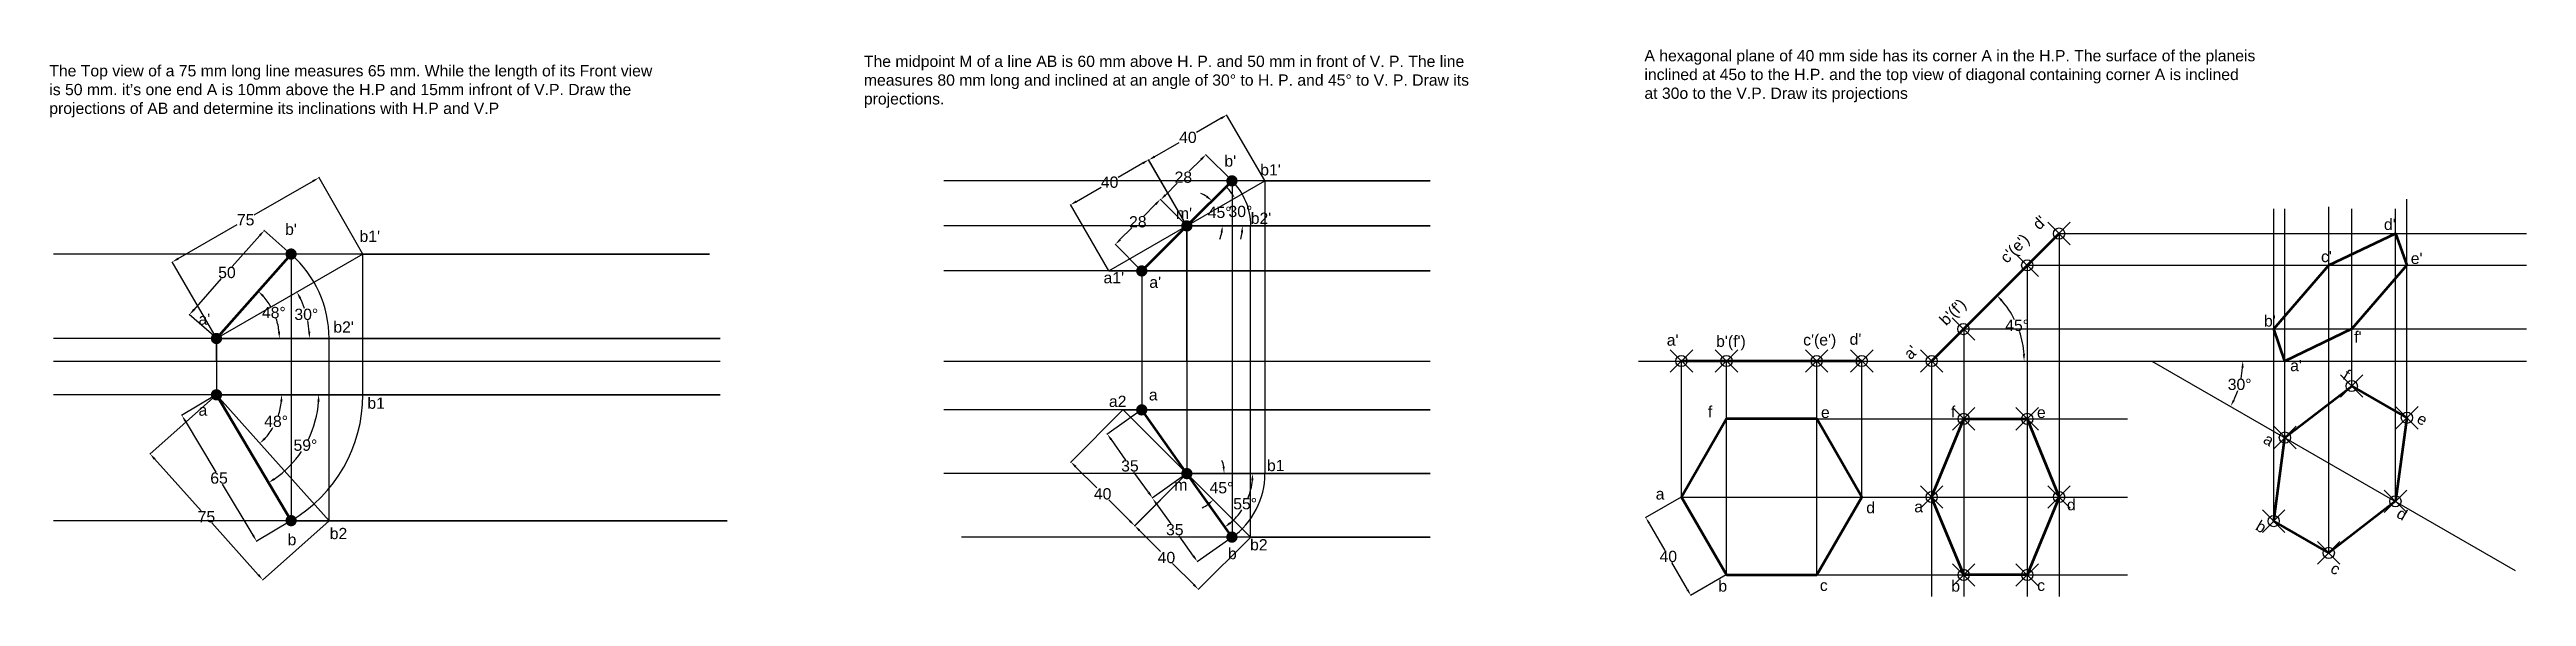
# Model space of a CAD drawing. Header units: millimetres. Extents: x 551 to 5092, y -66 to 254.
# Drawn here: x 3993 to 5092, y -38 to 205 of the extents above; entities that cross this region are included whole.
import ezdxf

# ---------------------------------------------------------------- set-up
doc = ezdxf.new("R2010")
doc.units = ezdxf.units.MM
doc.header["$PDMODE"] = 35
doc.header["$PDSIZE"] = 5
doc.styles.get("Standard").update_dxf_attribs({"font": 'arial.ttf'})
doc.dimstyles.get("Standard").update_dxf_attribs({"dimtxt": 5, "dimasz": 3, "dimexe": 0.18, "dimexo": 0.0625, "dimgap": 0.09, "dimtad": 0, "dimtih": 1, "dimtoh": 1, "dimdec": 0, "dimzin": 0, "dimdsep": 46, "dimtxsty": 'Standard', "dimcen": 0.09, "dimadec": 0, "dimazin": 0, "dimtfac": 1, "dimtdec": 0, "dimtofl": 0, "dimtmove": 0, "dimatfit": 3, "dimfxl": 1, "dimtolj": 1, "dimtzin": 0, "dimarcsym": 0})

msp = doc.modelspace()

# ---------------------------------------------------------------- texts
at = {"char_height": 5, "attachment_point": 1}
for s, width, heights, insert in [('The Top view of a 75 mm long line measures 65 mm. While the length of its Front view \\Pis 50 mm. it’s one end A is 10mm above the H.P and 15mm infront of V.P. Draw the \\Pprojections of AB and determine its inclinations with H.P and V.P', 359.146, [0], (3992.8, 198.1)), ('The midpoint M of a line AB is 60 mm above H. P. and 50 mm in front of V. P. The line \\Pmeasures 80 mm long and inclined at an angle of 30° to H. P. and 45° to V. P. Draw its \\Pprojections.', 288.909, [0], (4354.1, 202.3)), ('A hexagonal plane of 40 mm side has its corner A in the H.P. The surface of the planeis\\Pinclined at 45o to the H.P. and the top view of diagonal containing corner A is inclined\\Pat 30o to the V.P. Draw its projections', 361.305, [0], (4700.3, 204.8)), ("b'", 12.703, [0], (4514, 158)), ("b1'", 12.575, [0], (4529.9, 154.1)), ("m'", 6.996, [0], (4492.5, 134.8)), ("b2'", 6.325, [0], (4525.7, 132.6)), ("b'", 13.889, [0], (4097.4, 127.7)), ("b1'", 8.541, [0], (4130.4, 124.6)), ("d'", 14.23, [0], (5028.3, 129.9)), ("c'", 12.913, [0], (5000.4, 115.6)), ("e'", 9.342, [0], (5040.2, 114.8)), ("a1'", 9.419, [0], (4460.4, 106.2)), ("a'", 12.368, [0], (4480.7, 104.2)), ("a'", 9.906, [0], (4059, 87.8)), ("b2'", 9.751, [0], (4118.8, 84.3)), ("a'", 17.972, [0], (4710.2, 78.5)), ("b'(f')", 12.039, [0], (4732.1, 78)), ("c'(e')", 13.539, [6.56], (4770.7, 78.6)), ("d'", 12.935, [0], (4791.3, 78.9)), ("b' ", 11.118, [0], (4975.1, 87)), ("f'", 7.021, [0], (5015.1, 79.9)), ("a'", 9.19, [0], (4986.7, 67.2)), ('a', 11.249, [0], (4059, 47.4)), ('b1', 11.057, [0], (4133.9, 50.5)), ('a2', 13.43, [0], (4462.8, 51.3)), ('a', 10.073, [0], (4480.5, 54.2)), ('f', 7.021, [0], (4728.4, 46.7)), ('e', 9.342, [0], (4778.6, 46.4)), ('f', 7.021, [0], (4836.3, 46.7)), ('e', 9.342, [0], (4874.4, 46.4)), ('b1', 10.97, [0], (4532.9, 22.8)), ('m', 4.412, [0], (4491.8, 14.2)), ('a', 9.19, [0], (4705.3, 10.2)), ('d', 14.23, [0], (4798.7, 4.1)), ('a', 9.19, [0], (4820, 4.5)), ('d', 14.23, [0], (4887.7, 5.4)), ('b', 15.073, [0], (4098.5, -10.1)), ('b2', 12.836, [0], (4117.2, -7.4)), ('b', 9.435, [0], (4515.6, -16.3)), ('b2', 8.043, [0], (4525.4, -12.4)), ('b ', 11.118, [0], (4733.1, -30.7)), ('c', 12.913, [0], (4778.1, -30.4)), ('b ', 11.118, [0], (4836.4, -30.7)), ('c', 12.913, [0], (4874.5, -30.4))]:
    msp.add_mtext_dynamic_manual_height_columns(s, width=width, gutter_width=25, heights=heights, dxfattribs=dict(at, insert=insert))
for s, width, heights, insert, rotation in [("c'(e')", 13.539, [6.56], (4857.5, 113.3), 45), ("d'", 12.935, [0], (4871.9, 128.1), 45), ("b'(f')", 12.039, [0], (4830.6, 85.6), 45), ("a'", 17.972, [0], (4814.8, 70.5), 45), ('f', 7.021, [0], (5012.1, 63.3), 330), ('a', 9.19, [0], (4976.8, 34.9), 330), ('e', 9.342, [0], (5044.9, 44), 330), ('d', 14.23, [0], (5035.9, 1.9), 330), ('b ', 11.118, [0], (4973.4, -3.7), 330), ('c', 12.913, [0], (5006.6, -22.5), 330)]:
    msp.add_mtext_dynamic_manual_height_columns(s, width=width, gutter_width=25, heights=heights, dxfattribs=dict(at, insert=insert, rotation=rotation))

# ---------------------------------------------------------------- blocks, each defined once
blk = doc.blocks.new('*D77')
at = {"color": 0, "lineweight": -2, "transparency": 16777216}
for start, end in [(18.8012, 25.7601), (4.1663, 11.1929)]:
    blk.add_arc((4066.9, 76.7), 41.3, start, end, dxfattribs=at)
at = {"color": 0, "transparency": 16777216}
for points in [[(4103.6, 94.4), (4104.5, 94.9), (4102.7, 97.3)], [(4108.6, 79.8), (4107.6, 79.7), (4108.2, 76.7)]]:
    blk.add_solid(points, dxfattribs=at)
at = {"layer": 'Defpoints', "color": 0, "transparency": 16777216}
for p in [(4131.9, 114.2), (4107.5, 83.9), (3994.7, 76.7), (4066.9, 76.7), (4290.4, 76.7)]:
    blk.add_point(p, dxfattribs=at)
at = {"color": 0, "transparency": 16777216, "insert": (4106.8, 87.4), "char_height": 5, "attachment_point": 5}
blk.add_mtext('\\A1;30°', dxfattribs=at)
blk = doc.blocks.new('*D78')
at = {"color": 0, "lineweight": -2, "transparency": 16777216}
for start, end in [(30.3116, 42.3027), (6.1434, 18.4137)]:
    blk.add_arc((4066.9, 76.7), 28, start, end, dxfattribs=at)
at = {"color": 0, "transparency": 16777216}
for points in [[(4087.3, 95.2), (4088, 95.9), (4085.5, 97.7)], [(4095.2, 79.8), (4094.2, 79.7), (4094.9, 76.7)]]:
    blk.add_solid(points, dxfattribs=at)
at = {"layer": 'Defpoints', "color": 0, "transparency": 16777216}
for p in [(4100.1, 114.2), (4093.8, 84.5), (3994.7, 76.7), (4066.9, 76.7), (4290.4, 76.7)]:
    blk.add_point(p, dxfattribs=at)
at = {"color": 0, "transparency": 16777216, "insert": (4092.4, 88.2), "char_height": 5, "attachment_point": 5}
blk.add_mtext('\\A1;48°', dxfattribs=at)
blk = doc.blocks.new('*D79')
at = {"color": 0, "lineweight": -2, "transparency": 16777216}
for start, end in [(341.5128, 354.0688), (317.7415, 330.0395)]:
    blk.add_arc((4066.9, 51.7), 29, start, end, dxfattribs=at)
at = {"color": 0, "transparency": 16777216}
for points in [[(4095.2, 48.8), (4096.2, 48.7), (4095.9, 51.7)], [(4088.7, 31.9), (4088, 32.6), (4086.2, 30.1)]]:
    blk.add_solid(points, dxfattribs=at)
at = {"layer": 'Defpoints', "color": 0, "transparency": 16777216}
for p in [(3994.7, 51.7), (4066.9, 51.7), (4290.4, 51.7), (4091.5, 36.3), (4116.9, -4.2)]:
    blk.add_point(p, dxfattribs=at)
at = {"color": 0, "transparency": 16777216, "insert": (4093.4, 39.9), "char_height": 5, "attachment_point": 5}
blk.add_mtext('\\A1;48°', dxfattribs=at)
blk = doc.blocks.new('*D80')
at = {"color": 0, "lineweight": -2, "transparency": 16777216}
for start, end in [(334.1097, 356.2141), (304.4663, 326.4237)]:
    blk.add_arc((4066.9, 51.7), 45.4, start, end, dxfattribs=at)
at = {"color": 0, "transparency": 16777216}
for points in [[(4111.7, 48.8), (4112.7, 48.7), (4112.3, 51.7)], [(4092.9, 13.9), (4092.3, 14.7), (4090.1, 12.7)]]:
    blk.add_solid(points, dxfattribs=at)
at = {"layer": 'Defpoints', "color": 0, "transparency": 16777216}
for p in [(3994.7, 51.7), (4066.9, 51.7), (4290.4, 51.7), (4101.9, 22.8), (4100.1, -4.2)]:
    blk.add_point(p, dxfattribs=at)
at = {"color": 0, "transparency": 16777216, "insert": (4106.4, 29.3), "char_height": 5, "attachment_point": 5}
blk.add_mtext('\\A1;59°', dxfattribs=at)
blk = doc.blocks.new('*D81')
at = {"color": 0, "lineweight": -2, "transparency": 16777216}
for p, q in [((4086.2, 122.5), (4073.9, 108.7)), ((4100, 114.2), (4088, 124.8)), ((4057, 89.5), (4069.2, 103.4)), ((4066.9, 76.8), (4054.9, 87.4))]:
    blk.add_line(p, q, dxfattribs=at)
at = {"color": 0, "transparency": 16777216}
for points in [[(4085.8, 122.8), (4086.5, 122.1), (4088.2, 124.7)], [(4056.6, 89.9), (4057.4, 89.2), (4055, 87.3)]]:
    blk.add_solid(points, dxfattribs=at)
at = {"layer": 'Defpoints', "color": 0, "transparency": 16777216}
for p in [(4088.2, 124.7), (4100.1, 114.2), (4066.9, 76.7)]:
    blk.add_point(p, dxfattribs=at)
at = {"color": 0, "transparency": 16777216, "insert": (4071.6, 106), "char_height": 5, "attachment_point": 5}
blk.add_mtext('\\A1;50', dxfattribs=at)
blk = doc.blocks.new('*D82')
at = {"color": 0, "lineweight": -2, "transparency": 16777216}
for p, q in [((4109.8, 146.6), (4083.5, 131.5)), ((4131.9, 114.2), (4112.3, 148.3)), ((4050, 112.2), (4076.2, 127.3)), ((4066.9, 76.8), (4047.3, 110.8))]:
    blk.add_line(p, q, dxfattribs=at)
at = {"color": 0, "transparency": 16777216}
for points in [[(4109.5, 147), (4110, 146.2), (4112.4, 148.1)], [(4049.7, 112.6), (4050.2, 111.7), (4047.4, 110.7)]]:
    blk.add_solid(points, dxfattribs=at)
at = {"layer": 'Defpoints', "color": 0, "transparency": 16777216}
for p in [(4112.4, 148.1), (4131.9, 114.2), (4066.9, 76.7)]:
    blk.add_point(p, dxfattribs=at)
at = {"color": 0, "transparency": 16777216, "insert": (4079.9, 129.4), "char_height": 5, "attachment_point": 5}
blk.add_mtext('\\A1;75', dxfattribs=at)
blk = doc.blocks.new('*D83')
at = {"color": 0, "lineweight": -2, "transparency": 16777216}
for p, q in [((4066.9, 51.7), (4037.4, 25.3)), ((4039.5, 23.2), (4060.2, 0.1)), ((4085.5, -28.2), (4064.9, -5.1)), ((4116.9, -4.2), (4087.4, -30.6))]:
    blk.add_line(p, q, dxfattribs=at)
at = {"color": 0, "transparency": 16777216}
for points in [[(4039.9, 23.5), (4039.1, 22.9), (4037.5, 25.5)], [(4085.9, -27.9), (4085.1, -28.5), (4087.5, -30.5)]]:
    blk.add_solid(points, dxfattribs=at)
at = {"layer": 'Defpoints', "color": 0, "transparency": 16777216}
for p in [(4066.9, 51.7), (4116.9, -4.2), (4087.5, -30.5)]:
    blk.add_point(p, dxfattribs=at)
at = {"color": 0, "transparency": 16777216, "insert": (4062.5, -2.5), "char_height": 5, "attachment_point": 5}
blk.add_mtext('\\A1;75', dxfattribs=at)
blk = doc.blocks.new('*D84')
at = {"color": 0, "lineweight": -2, "transparency": 16777216}
for p, q in [((4066.8, 51.7), (4051.4, 42.5)), ((4053.1, 40.1), (4066.6, 17.3)), ((4083.2, -10.7), (4069.7, 12)), ((4100, -4.2), (4084.6, -13.4))]:
    blk.add_line(p, q, dxfattribs=at)
at = {"color": 0, "transparency": 16777216}
for points in [[(4053.5, 40.3), (4052.7, 39.8), (4051.6, 42.6)], [(4083.6, -10.4), (4082.8, -10.9), (4084.7, -13.3)]]:
    blk.add_solid(points, dxfattribs=at)
at = {"layer": 'Defpoints', "color": 0, "transparency": 16777216}
for p in [(4066.9, 51.7), (4100.1, -4.2), (4084.7, -13.3)]:
    blk.add_point(p, dxfattribs=at)
at = {"color": 0, "transparency": 16777216, "insert": (4068.1, 14.7), "char_height": 5, "attachment_point": 5}
blk.add_mtext('\\A1;65', dxfattribs=at)
blk = doc.blocks.new('*D85')
at = {"color": 0, "lineweight": -2, "transparency": 16777216}
for p, q in [((4503.7, 156.2), (4498.4, 151)), ((4517.3, 146.8), (4505.6, 158.4)), ((4487.9, 140.4), (4493.1, 145.7)), ((4497.3, 126.8), (4485.6, 138.4))]:
    blk.add_line(p, q, dxfattribs=at)
at = {"color": 0, "transparency": 16777216}
for points in [[(4503.3, 156.6), (4504, 155.8), (4505.8, 158.3)], [(4487.5, 140.8), (4488.2, 140.1), (4485.8, 138.3)]]:
    blk.add_solid(points, dxfattribs=at)
at = {"layer": 'Defpoints', "color": 0, "transparency": 16777216}
for p in [(4505.8, 158.3), (4517.4, 146.7), (4497.4, 126.7)]:
    blk.add_point(p, dxfattribs=at)
at = {"color": 0, "transparency": 16777216, "insert": (4495.8, 148.3), "char_height": 5, "attachment_point": 5}
blk.add_mtext('\\A1;28', dxfattribs=at)
blk = doc.blocks.new('*D86')
at = {"color": 0, "lineweight": -2, "transparency": 16777216}
for p, q in [((4483.5, 136.3), (4478.3, 131.1)), ((4497.3, 126.8), (4485.5, 138.6)), ((4467.7, 120.6), (4473, 125.8)), ((4477.3, 106.8), (4465.5, 118.6))]:
    blk.add_line(p, q, dxfattribs=at)
at = {"color": 0, "transparency": 16777216}
for points in [[(4483.2, 136.7), (4483.9, 136), (4485.6, 138.5)], [(4467.4, 120.9), (4468.1, 120.2), (4465.6, 118.5)]]:
    blk.add_solid(points, dxfattribs=at)
at = {"layer": 'Defpoints', "color": 0, "transparency": 16777216}
for p in [(4497.4, 126.7), (4465.6, 118.5), (4477.4, 106.7)]:
    blk.add_point(p, dxfattribs=at)
at = {"color": 0, "transparency": 16777216, "insert": (4475.6, 128.5), "char_height": 5, "attachment_point": 5}
blk.add_mtext('\\A1;28', dxfattribs=at)
blk = doc.blocks.new('*D87')
at = {"color": 0, "lineweight": -2, "transparency": 16777216}
for p, q in [((4532, 146.8), (4515, 176.1)), ((4512.5, 174.5), (4501.6, 168.2)), ((4497.3, 126.8), (4480.4, 156.1)), ((4483.1, 157.5), (4494, 163.8))]:
    blk.add_line(p, q, dxfattribs=at)
at = {"color": 0, "transparency": 16777216}
for points in [[(4512.3, 174.9), (4512.8, 174), (4515.1, 176)], [(4482.8, 157.9), (4483.3, 157), (4480.5, 156)]]:
    blk.add_solid(points, dxfattribs=at)
at = {"layer": 'Defpoints', "color": 0, "transparency": 16777216}
for p in [(4515.1, 176), (4532, 146.7), (4497.4, 126.7)]:
    blk.add_point(p, dxfattribs=at)
at = {"color": 0, "transparency": 16777216, "insert": (4497.8, 166), "char_height": 5, "attachment_point": 5}
blk.add_mtext('\\A1;40', dxfattribs=at)
blk = doc.blocks.new('*D88')
at = {"color": 0, "lineweight": -2, "transparency": 16777216}
for p, q in [((4477.8, 154.6), (4466.9, 148.2)), ((4497.3, 126.8), (4480.3, 156.2)), ((4448.4, 137.6), (4459.3, 143.9)), ((4462.7, 106.8), (4445.7, 136.2))]:
    blk.add_line(p, q, dxfattribs=at)
at = {"color": 0, "transparency": 16777216}
for points in [[(4477.6, 155), (4478.1, 154.1), (4480.4, 156.1)], [(4448.1, 138), (4448.6, 137.1), (4445.8, 136.1)]]:
    blk.add_solid(points, dxfattribs=at)
at = {"layer": 'Defpoints', "color": 0, "transparency": 16777216}
for p in [(4445.8, 136.1), (4497.4, 126.7), (4462.7, 106.7)]:
    blk.add_point(p, dxfattribs=at)
at = {"color": 0, "transparency": 16777216, "insert": (4463.1, 146.1), "char_height": 5, "attachment_point": 5}
blk.add_mtext('\\A1;40', dxfattribs=at)
blk = doc.blocks.new('*D89')
at = {"color": 0, "lineweight": -2, "transparency": 16777216}
for p, q in [((4477.3, 45), (4461.9, 34.1)), ((4463.8, 31.8), (4470.2, 22.7)), ((4480.3, 8.4), (4473.9, 17.4)), ((4497.3, 16.7), (4481.9, 5.8))]:
    blk.add_line(p, q, dxfattribs=at)
at = {"color": 0, "transparency": 16777216}
for points in [[(4464.2, 32.1), (4463.4, 31.5), (4462.1, 34.2)], [(4480.8, 8.7), (4479.9, 8.1), (4482.1, 5.9)]]:
    blk.add_solid(points, dxfattribs=at)
at = {"layer": 'Defpoints', "color": 0, "transparency": 16777216}
for p in [(4477.4, 45), (4497.4, 16.7), (4482.1, 5.9)]:
    blk.add_point(p, dxfattribs=at)
at = {"color": 0, "transparency": 16777216, "insert": (4472.1, 20.1), "char_height": 5, "attachment_point": 5}
blk.add_mtext('\\A1;35', dxfattribs=at)
blk = doc.blocks.new('*D90')
at = {"color": 0, "lineweight": -2, "transparency": 16777216}
for p, q in [((4497.3, 16.7), (4481.9, 5.8)), ((4483.8, 3.5), (4490.2, -5.6)), ((4500.3, -19.9), (4493.9, -10.9)), ((4517.3, -11.6), (4501.9, -22.5))]:
    blk.add_line(p, q, dxfattribs=at)
at = {"color": 0, "transparency": 16777216}
for points in [[(4484.2, 3.7), (4483.4, 3.2), (4482, 5.9)], [(4500.7, -19.6), (4499.9, -20.2), (4502, -22.4)]]:
    blk.add_solid(points, dxfattribs=at)
at = {"layer": 'Defpoints', "color": 0, "transparency": 16777216}
for p in [(4497.4, 16.7), (4517.4, -11.5), (4502, -22.4)]:
    blk.add_point(p, dxfattribs=at)
at = {"color": 0, "transparency": 16777216, "insert": (4492, -8.2), "char_height": 5, "attachment_point": 5}
blk.add_mtext('\\A1;35', dxfattribs=at)
blk = doc.blocks.new('*D91')
at = {"color": 0, "lineweight": -2, "transparency": 16777216}
for p, q in [((4469, 45), (4445.8, 21.7)), ((4448, 19.7), (4457.4, 10.4)), ((4497.3, 16.7), (4474.1, -6.6)), ((4472.1, -4.3), (4462.7, 5.1))]:
    blk.add_line(p, q, dxfattribs=at)
at = {"color": 0, "transparency": 16777216}
for points in [[(4448.4, 20.1), (4447.7, 19.4), (4445.9, 21.9)], [(4472.4, -4), (4471.7, -4.7), (4474.2, -6.4)]]:
    blk.add_solid(points, dxfattribs=at)
at = {"layer": 'Defpoints', "color": 0, "transparency": 16777216}
for p in [(4469.1, 45), (4497.4, 16.7), (4474.2, -6.4)]:
    blk.add_point(p, dxfattribs=at)
at = {"color": 0, "transparency": 16777216, "insert": (4460, 7.7), "char_height": 5, "attachment_point": 5}
blk.add_mtext('\\A1;40', dxfattribs=at)
blk = doc.blocks.new('*D92')
at = {"color": 0, "lineweight": -2, "transparency": 16777216}
for p, q in [((4497.3, 16.7), (4474.1, -6.5)), ((4476.3, -8.5), (4485.7, -17.9)), ((4525.6, -11.6), (4502.4, -34.8)), ((4500.4, -32.6), (4491, -23.2))]:
    blk.add_line(p, q, dxfattribs=at)
at = {"color": 0, "transparency": 16777216}
for points in [[(4476.7, -8.2), (4476, -8.9), (4474.2, -6.4)], [(4500.7, -32.2), (4500, -32.9), (4502.5, -34.7)]]:
    blk.add_solid(points, dxfattribs=at)
at = {"layer": 'Defpoints', "color": 0, "transparency": 16777216}
for p in [(4497.4, 16.7), (4525.6, -11.5), (4502.5, -34.7)]:
    blk.add_point(p, dxfattribs=at)
at = {"color": 0, "transparency": 16777216, "insert": (4488.3, -20.6), "char_height": 5, "attachment_point": 5}
blk.add_mtext('\\A1;40', dxfattribs=at)
blk = doc.blocks.new('*D93')
at = {"color": 0, "lineweight": -2, "transparency": 16777216}
for start, end in [(36.9928, 43.9856), (346.0144, 353.0072)]:
    blk.add_arc((4497.4, 126.7), 24.6, start, end, dxfattribs=at)
at = {"color": 0, "transparency": 16777216}
for points in [[(4517.4, 141.8), (4516.6, 141.3), (4518.7, 139)], [(4521.3, 123.8), (4522.3, 123.7), (4522, 126.7)]]:
    blk.add_solid(points, dxfattribs=at)
at = {"layer": 'Defpoints', "color": 0, "transparency": 16777216}
for p in [(4532, 146.7), (4389.5, 126.7), (4497.4, 126.7), (4521.6, 131), (4605.2, 126.7)]:
    blk.add_point(p, dxfattribs=at)
at = {"color": 0, "transparency": 16777216, "insert": (4521.1, 133.1), "char_height": 5, "attachment_point": 5}
blk.add_mtext('\\A1;30°', dxfattribs=at)
blk = doc.blocks.new('*D94')
at = {"color": 0, "lineweight": -2, "transparency": 16777216}
for start, end in [(55.9661, 66.9322), (338.0678, 349.0339)]:
    blk.add_arc((4497.4, 126.7), 15.7, start, end, dxfattribs=at)
at = {"color": 0, "transparency": 16777216}
for points in [[(4506.5, 140.1), (4505.8, 139.4), (4508.5, 137.8)], [(4512.3, 123.8), (4513.3, 123.7), (4513.1, 126.7)]]:
    blk.add_solid(points, dxfattribs=at)
at = {"layer": 'Defpoints', "color": 0, "transparency": 16777216}
for p in [(4517.4, 146.7), (4389.5, 126.7), (4497.4, 126.7), (4512.5, 130.8), (4605.2, 126.7)]:
    blk.add_point(p, dxfattribs=at)
at = {"color": 0, "transparency": 16777216, "insert": (4511.9, 132.7), "char_height": 5, "attachment_point": 5}
blk.add_mtext('\\A1;45°', dxfattribs=at)
blk = doc.blocks.new('*D95')
at = {"color": 0, "lineweight": -2, "transparency": 16777216}
for start, end in [(10.3907, 20.7813), (294.2187, 304.6093)]:
    blk.add_arc((4497.4, 16.7), 16.6, start, end, dxfattribs=at)
at = {"color": 0, "transparency": 16777216}
for points in [[(4514.1, 19.8), (4513.2, 19.7), (4513.9, 16.7)], [(4506.4, 3.5), (4507.1, 2.7), (4509.1, 5)]]:
    blk.add_solid(points, dxfattribs=at)
at = {"layer": 'Defpoints', "color": 0, "transparency": 16777216}
for p in [(4389.5, 16.7), (4497.4, 16.7), (4605.2, 16.7), (4511.7, 8.5), (4525.6, -11.5)]:
    blk.add_point(p, dxfattribs=at)
at = {"color": 0, "transparency": 16777216, "insert": (4512.7, 10.4), "char_height": 5, "attachment_point": 5}
blk.add_mtext('\\A1;45°', dxfattribs=at)
blk = doc.blocks.new('*D96')
at = {"color": 0, "lineweight": -2, "transparency": 16777216}
for start, end in [(338.3219, 354.1011), (311.1633, 326.6323)]:
    blk.add_arc((4497.4, 16.7), 29.2, start, end, dxfattribs=at)
at = {"color": 0, "transparency": 16777216}
for points in [[(4525.9, 13.8), (4526.9, 13.7), (4526.5, 16.7)], [(4516.9, -5.6), (4516.2, -4.8), (4514.2, -7.1)]]:
    blk.add_solid(points, dxfattribs=at)
at = {"layer": 'Defpoints', "color": 0, "transparency": 16777216}
for p in [(4389.5, 16.7), (4497.4, 16.7), (4605.2, 16.7), (4520.8, -0.6), (4517.4, -11.5)]:
    blk.add_point(p, dxfattribs=at)
at = {"color": 0, "transparency": 16777216, "insert": (4523.2, 3.3), "char_height": 5, "attachment_point": 5}
blk.add_mtext('\\A1;55°', dxfattribs=at)
blk = doc.blocks.new('*D97')
at = {"color": 0, "lineweight": -2, "transparency": 16777216}
for start, end in [(26.5368, 40.8146), (4.1854, 18.5779)]:
    blk.add_arc((4827.7, 66.7), 41.1, start, end, dxfattribs=at)
at = {"color": 0, "transparency": 16777216}
for points in [[(4858.4, 93.2), (4859.1, 93.9), (4856.7, 95.8)], [(4869.1, 69.8), (4868.1, 69.7), (4868.7, 66.7)]]:
    blk.add_solid(points, dxfattribs=at)
at = {"layer": 'Defpoints', "color": 0, "transparency": 16777216}
for p in [(4884.2, 123.3), (4867.3, 77.4), (4697.6, 66.7), (4827.7, 66.7), (5091.5, 66.7)]:
    blk.add_point(p, dxfattribs=at)
at = {"color": 0, "transparency": 16777216, "insert": (4865.6, 82.5), "char_height": 5, "attachment_point": 5}
blk.add_mtext('\\A1;45°', dxfattribs=at)
blk = doc.blocks.new('*D98')
at = {"color": 0, "lineweight": -2, "transparency": 16777216}
for start, end in [(348.8653, 355.7286), (334.2714, 341.0634)]:
    blk.add_arc((4925.4, 66.7), 40.3, start, end, dxfattribs=at)
at = {"color": 0, "transparency": 16777216}
for points in [[(4965.1, 63.8), (4966.1, 63.7), (4965.7, 66.7)], [(4962.1, 49), (4961.3, 49.5), (4960.3, 46.6)]]:
    blk.add_solid(points, dxfattribs=at)
at = {"layer": 'Defpoints', "color": 0, "transparency": 16777216}
for p in [(4697.6, 66.7), (4925.4, 66.7), (5091.5, 66.7), (4963.3, 53), (5086.5, -26.3)]:
    blk.add_point(p, dxfattribs=at)
at = {"color": 0, "transparency": 16777216, "insert": (4964.3, 56.3), "char_height": 5, "attachment_point": 5}
blk.add_mtext('\\A1;30°', dxfattribs=at)
blk = doc.blocks.new('*D99')
at = {"color": 0, "lineweight": -2, "transparency": 16777216}
for p, q in [((4716.6, 6.3), (4700.7, -2.9)), ((4702.4, -5.4), (4709.4, -17.4)), ((4719.4, -34.8), (4712.4, -22.7)), ((4736.6, -28.3), (4720.7, -37.5))]:
    blk.add_line(p, q, dxfattribs=at)
at = {"color": 0, "transparency": 16777216}
for points in [[(4702.8, -5.1), (4702, -5.6), (4700.9, -2.8)], [(4719.8, -34.6), (4719, -35.1), (4720.9, -37.4)]]:
    blk.add_solid(points, dxfattribs=at)
at = {"layer": 'Defpoints', "color": 0, "transparency": 16777216}
for p in [(4716.7, 6.3), (4736.7, -28.3), (4720.9, -37.4)]:
    blk.add_point(p, dxfattribs=at)
at = {"color": 0, "transparency": 16777216, "insert": (4710.9, -20.1), "char_height": 5, "attachment_point": 5}
blk.add_mtext('\\A1;40', dxfattribs=at)

# ---------------------------------------------------------------- dimensions: what is measured, and where the dimension line sits
for p1, p2, distance, picture, middle in [((4497.4, 126.7), (4532, 146.7), 33.8, '*D87', (4497.8, 166)), ((4497.4, 126.7), (4462.7, 106.7), -33.9, '*D88', (4463.1, 146.1)), ((4497.4, 126.7), (4517.4, 146.7), 16.4, '*D85', (4495.8, 148.3)), ((4066.9, 76.7), (4131.9, 114.2), 39.2, '*D82', (4079.9, 129.4)), ((4497.4, 126.7), (4477.4, 106.7), -16.6, '*D86', (4475.6, 128.5)), ((4066.9, 76.7), (4100.1, 114.2), 15.9, '*D81', (4071.6, 106)), ((4066.9, 51.7), (4116.9, -4.2), -39.4, '*D83', (4062.5, -2.5)), ((4066.9, 51.7), (4100.1, -4.2), -17.8, '*D84', (4068.1, 14.7)), ((4469.1, 45), (4497.4, 16.7), -32.8, '*D91', (4460, 7.7)), ((4477.4, 45), (4497.4, 16.7), -18.7, '*D89', (4472.1, 20.1)), ((4497.4, 16.7), (4525.6, -11.5), -32.7, '*D92', (4488.3, -20.6)), ((4497.4, 16.7), (4517.4, -11.5), -18.8, '*D90', (4492, -8.2)), ((4716.7, 6.3), (4736.7, -28.3), -18.2, '*D99', (4710.9, -20.1))]:
    dim = msp.add_aligned_dim(p1=p1, p2=p2, distance=distance, dimstyle='Standard')
    dim.commit()
    dim.dimension.update_dxf_attribs({"geometry": picture, "text_midpoint": middle})
for base, line1, line2, picture, middle in [((4521.6, 131), ((4605.2, 126.7), (4389.5, 126.7)), ((4497.4, 126.7), (4532, 146.7)), '*D93', (4521.1, 133.1)), ((4512.5, 130.8), ((4605.2, 126.7), (4389.5, 126.7)), ((4517.4, 146.7), (4497.4, 126.7)), '*D94', (4511.9, 132.7)), ((4867.3, 77.4), ((4884.2, 123.3), (4827.7, 66.7)), ((4697.6, 66.7), (5091.5, 66.7)), '*D97', (4865.6, 82.5)), ((4107.5, 83.9), ((4131.9, 114.2), (4066.9, 76.7)), ((4290.4, 76.7), (3994.7, 76.7)), '*D77', (4106.8, 87.4)), ((4093.8, 84.5), ((4290.4, 76.7), (3994.7, 76.7)), ((4066.9, 76.7), (4100.1, 114.2)), '*D78', (4092.4, 88.2)), ((4963.3, 53), ((4697.6, 66.7), (5091.5, 66.7)), ((4925.4, 66.7), (5086.5, -26.3)), '*D98', (4964.3, 56.3)), ((4091.5, 36.3), ((4290.4, 51.7), (3994.7, 51.7)), ((4066.9, 51.7), (4116.9, -4.2)), '*D79', (4093.4, 39.9)), ((4101.9, 22.8), ((4290.4, 51.7), (3994.7, 51.7)), ((4100.1, -4.2), (4066.9, 51.7)), '*D80', (4106.4, 29.3)), ((4511.7, 8.5), ((4605.2, 16.7), (4389.5, 16.7)), ((4497.4, 16.7), (4525.6, -11.5)), '*D95', (4512.7, 10.4)), ((4520.8, -0.6), ((4605.2, 16.7), (4389.5, 16.7)), ((4517.4, -11.5), (4497.4, 16.7)), '*D96', (4523.2, 3.3))]:
    dim = msp.add_angular_dim_2l(base=base, line1=line1, line2=line2, dimstyle='Standard')
    dim.commit()
    dim.dimension.update_dxf_attribs({"geometry": picture, "text_midpoint": middle})

# ---------------------------------------------------------------- linework, layer by layer
for p, q in [((4605.2, 146.7), (4389.5, 146.7)), ((4497.4, 126.7), (4532, 146.7)), ((4517.4, 146.7), (4517.4, -11.5)), ((4532, 146.7), (4605.2, 146.7)), ((4532, 146.7), (4532, 16.7)), ((4979.4, -4.4), (4979.4, 134.3)), ((4984.4, 32.7), (4984.4, 134.3)), ((5003.8, -18.5), (5003.8, 135.2)), ((5014, 55.6), (5014, 134.3)), ((5033.4, 4.4), (5033.4, 134.3)), ((5038.5, 41.5), (5038.5, 138.6)), ((4605.2, 126.7), (4389.5, 126.7)), ((4462.7, 106.7), (4497.4, 126.7)), ((4497.4, 66.7), (4497.4, 126.7)), ((4497.4, 126.7), (4497.4, 16.7)), ((4497.4, 126.7), (4605.2, 126.7)), ((4525.6, -11.5), (4525.6, 126.7)), ((4884.2, 123.3), (4884.2, -37.9)), ((4884.2, 123.3), (5091.5, 123.3)), ((4285.7, 114.2), (3994.7, 114.2)), ((4131.9, 114.2), (4066.9, 76.7)), ((4100.1, 114.2), (4100.1, -4.2)), ((4131.9, 51.7), (4131.9, 114.2)), ((4131.9, 114.2), (4285.7, 114.2)), ((4605.2, 106.7), (4389.5, 106.7)), ((4462.7, 106.7), (4605.2, 106.7)), ((4477.4, 106.7), (4477.4, 45)), ((4870.1, 109.2), (4870.1, -37.9)), ((4870.1, 109.2), (5091.5, 109.2)), ((4841.9, 81), (4841.9, -37.9)), ((4841.9, 81), (5091.5, 81)), ((4290.4, 76.7), (3994.7, 76.7)), ((3994.7, 66.7), (4290.4, 66.7)), ((4066.9, 66.7), (4066.9, 76.7)), ((4066.9, 76.7), (4066.9, 51.7)), ((4066.9, 76.7), (4290.4, 76.7)), ((4116.9, -4.2), (4116.9, 76.7)), ((4389.5, 66.7), (4605.2, 66.7)), ((4697.6, 66.7), (5091.5, 66.7)), ((4716.7, 6.3), (4716.7, 66.7)), ((4736.7, -28.3), (4736.7, 66.7)), ((4776.7, -28.3), (4776.7, 66.7)), ((4796.7, 6.3), (4796.7, 66.7)), ((4827.7, 66.7), (4827.7, -37.9)), ((4925.4, 66.7), (5086.5, -26.3)), ((4290.4, 51.7), (3994.7, 51.7)), ((4066.9, 51.7), (4290.4, 51.7)), ((4066.9, 51.7), (4116.9, -4.2)), ((4605.2, 45), (4389.5, 45)), ((4469.1, 45), (4497.4, 16.7)), ((4469.1, 45), (4605.2, 45)), ((4736.7, 41), (4914.6, 41)), ((4605.2, 16.7), (4389.5, 16.7)), ((4497.4, 16.7), (4605.2, 16.7)), ((4497.4, 16.7), (4525.6, -11.5)), ((4716.7, 6.3), (4914.6, 6.3)), ((4293.5, -4.2), (3994.7, -4.2)), ((4100.1, -4.2), (4293.5, -4.2)), ((4605.2, -11.5), (4397.4, -11.5)), ((4525.6, -11.5), (4605.2, -11.5)), ((4736.7, -28.3), (4914.6, -28.3))]:
    msp.add_line(p, q)
at = {"lineweight": 53}
for p, q in [((4517.4, 146.7), (4497.4, 126.7)), ((4497.4, 126.7), (4477.4, 106.7)), ((4884.2, 123.3), (4827.7, 66.7)), ((4066.9, 76.7), (4100.1, 114.2)), ((4796.7, 66.7), (4716.7, 66.7)), ((4100.1, -4.2), (4066.9, 51.7)), ((4497.4, 16.7), (4477.4, 45)), ((4517.4, -11.5), (4497.4, 16.7))]:
    msp.add_line(p, q, dxfattribs=at)
at = {"const_width": 2.5}
for points in [[(4516.1, 146.7, 1), (4518.6, 146.7, 1)], [(4496.1, 126.7, 1), (4498.6, 126.7, 1)], [(4098.8, 114.2, 1), (4101.3, 114.2, 1)], [(4476.1, 106.7, 1), (4478.6, 106.7, 1)], [(4065.7, 76.7, 1), (4068.2, 76.7, 1)], [(4065.7, 51.7, 1), (4068.2, 51.7, 1)], [(4476.1, 45, 1), (4478.6, 45, 1)], [(4496.1, 16.7, 1), (4498.6, 16.7, 1)], [(4098.8, -4.2, 1), (4101.3, -4.2, 1)], [(4516.1, -11.5, 1), (4518.6, -11.5, 1)]]:
    msp.add_lwpolyline(points, format="xyb", close=True, dxfattribs=at)
at = {"lineweight": 53}
for points in [[(4984.4, 66.7), (4979.4, 81), (5003.8, 109.2), (5033.4, 123.3), (5038.5, 109.2), (5014, 81), (4984.4, 66.7)], [(4984.4, 32.7), (5014, 55.6), (5038.5, 41.5), (5033.4, 4.4), (5003.8, -18.5), (4979.4, -4.4), (4984.4, 32.7)], [(4827.7, 6.3), (4841.9, 41), (4870.1, 41), (4884.2, 6.3), (4870.1, -28.3), (4841.9, -28.3), (4827.7, 6.3)]]:
    msp.add_lwpolyline(points, dxfattribs=at)
msp.add_lwpolyline([(4716.7, 6.3), (4736.7, -28.3), (4776.7, -28.3), (4796.7, 6.3), (4776.7, 41), (4736.7, 41)], close=True, dxfattribs=at)
for centre, radius, start, end in [((4497.4, 126.7), 28.3, 360, 45), ((4066.9, 76.7), 50, 0, 48.4461), ((4066.9, 51.7), 65, 300.6805, 360), ((4497.4, 16.7), 34.6, 305.2644, 0)]:
    msp.add_arc(centre, radius, start, end)
for p in [(4884.2, 123.3), (4870.1, 109.2), (4841.8, 80.9), (4716.7, 66.7), (4736.7, 66.7), (4776.7, 66.7), (4796.7, 66.7), (4827.7, 66.7), (5014, 55.6), (4841.9, 41), (4870.1, 41), (5038.5, 41.5), (4984.4, 32.7), (4827.7, 6.3), (4884.2, 6.3), (5033.4, 4.4), (4979.4, -4.4), (5003.8, -18.5), (4841.9, -28.3), (4870.1, -28.3)]:
    msp.add_point(p)

msp.set_redraw_order([(e.dxf.handle, doc.entitydb.next_handle()) for e in msp.query("TEXT MTEXT ATTDEF DIMENSION ARC_DIMENSION")])  # texts and dimensions are drawn at this point

doc.saveas('drawing.dxf')
